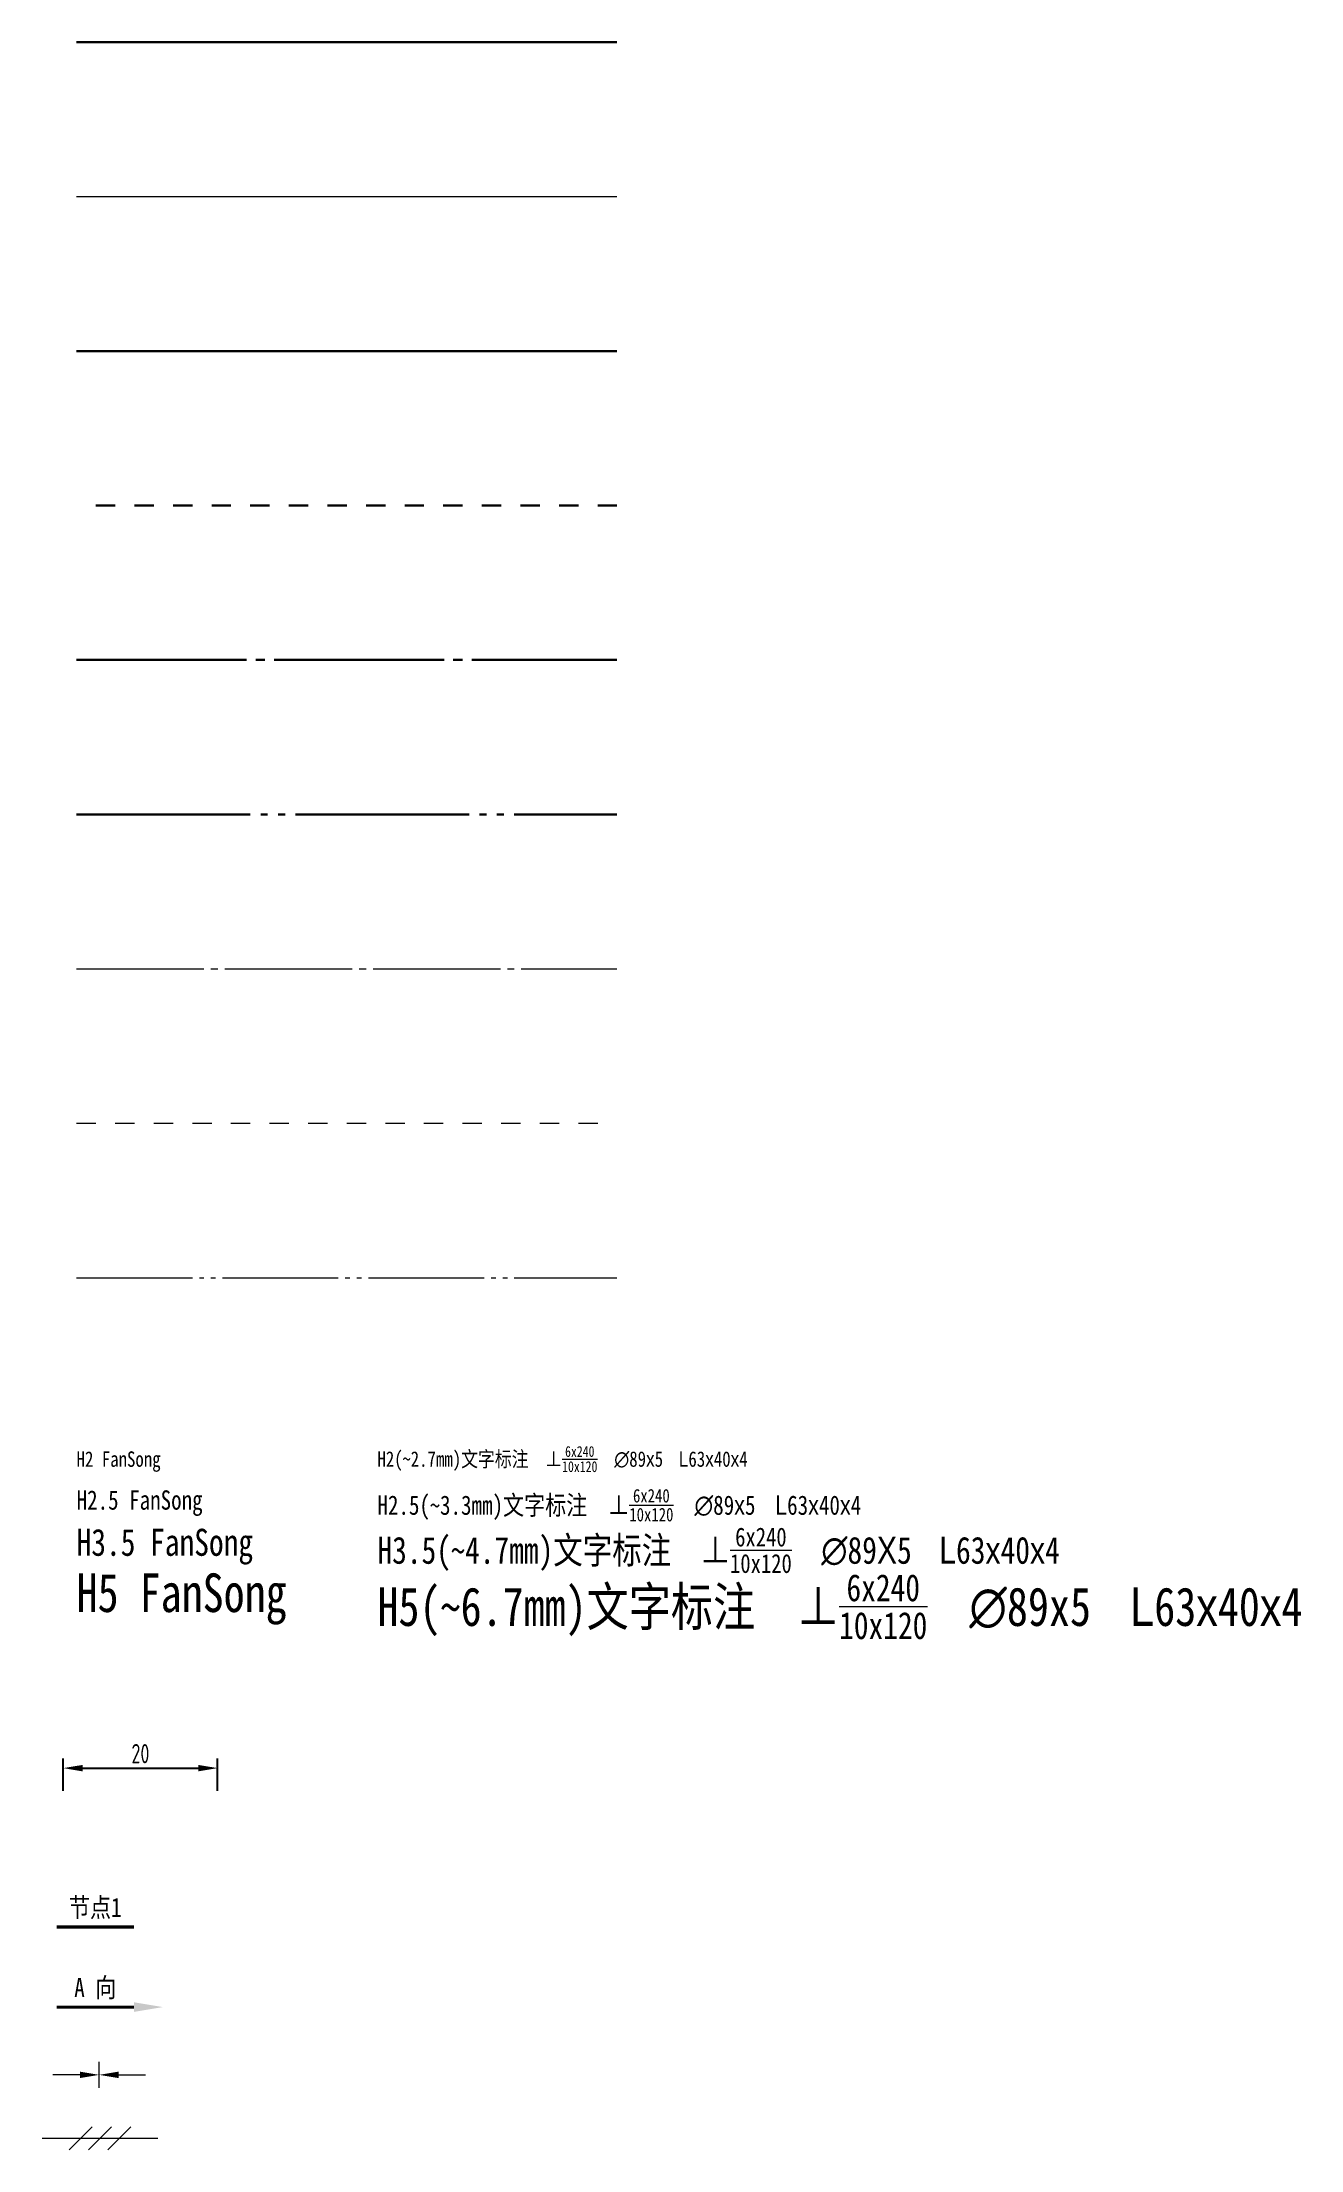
# Model space of a CAD drawing. Header units: millimetres. Extents: x -4702 to 3318, y -104 to 3616.
# Drawn here: x -4701.8 to -4538.8, y 2520.8 to 2793.8 of the extents above; entities that cross this region are included whole.
import ezdxf
from ezdxf.enums import TextEntityAlignment as Align

# ---------------------------------------------------------------- set-up
doc = ezdxf.new("R2010")
doc.units = ezdxf.units.MM
for name, pattern in [('JIS_02_1.2', [2.5, 1.25, -1.25]), ('JIS_08_11', [12.8, 11, -0.6, 0.6, -0.6]), ('JIS_09_15', [18.9, 15, -0.9, 0.6, -0.9, 0.6, -0.9])]:
    doc.linetypes.add(name, pattern=pattern)
doc.layers.get('0').update_dxf_attribs({"lineweight": 9})
doc.layers.get('Defpoints').update_dxf_attribs({"color": 183, "lineweight": 9})
for name, color, linetype, lineweight in [('TEXT', 1, 'Continuous', 9), ('弱骨材', 1, 'JIS_08_11', 9), ('弱骨材不可见', 1, 'JIS_02_1.2', 9), ('强骨材', 3, 'JIS_08_11', 30), ('强骨材不可见', 3, 'JIS_09_15', 30), ('注释', 1, 'Continuous', 9), ('粗实线', 7, 'Continuous', 30), ('细实线', 7, 'Continuous', 9), ('舱壁不可见', 6, 'JIS_02_1.2', 30), ('非本图线', 1, 'JIS_09_15', 9)]:
    doc.layers.add(name, color=color, linetype=linetype, lineweight=lineweight)
doc.styles.add('FS', font='SIMFANG.TTF', dxfattribs={"width": 0.8})
doc.styles.add('txt', font='gbenor.shx', dxfattribs={"width": 0.8, "bigfont": 'gbcbig.shx'})
doc.dimstyles.new('1-1', dxfattribs={"dimtxt": 2.5, "dimasz": 2.5, "dimexe": 1.25, "dimexo": 0.625, "dimtad": 1, "dimtxsty": 'txt', "dimcen": 2.5, "dimadec": 0, "dimazin": 0, "dimtfac": 1, "dimtmove": 0, "dimatfit": 3, "dimfxl": 0, "dimarcsym": 0})

msp = doc.modelspace()

# ---------------------------------------------------------------- texts
at = {"layer": 'TEXT', "style": 'FS', "width": 0.8}
for s, height, p in [('H2 FanSong ', 2, (-4697.349, 2609.277)), ('H2.5 FanSong ', 2.5, (-4697.349, 2603.727)), ('H3.5 FanSong ', 3.5, (-4697.349, 2597.75)), ('H5 FanSong ', 5, (-4697.349, 2590.47))]:
    msp.add_text(s, height=height, dxfattribs=at).set_placement(p)
at = {"layer": 'TEXT', "attachment_point": 1, "style": 'FS'}
for s, width, insert, char_height in [('\\A1;{\\fFangSong_GB2312|b0|i0|c134|p49;H2(\\fSTFangsong|b0|i0|c134|p2;\\H0.95833x;~\\fFangSong_GB2312|b0|i0|c134|p49;\\H1.0435x;2.7mm)\\H0.99997x;文字标注\\fSimSun|b0|i0|c134|p2;  ⊥\\fFangSong_GB2312|b0|i0|c134|p49;\\H0.7x;\\S6x240/10x120;\\H1.4286x;  \\fISOCPEUR|b0|i0|c0|p34;∅\\fFangSong_GB2312|b0|i0|c134|p49;\\H0.99999x;89\\fArial|b0|i0|c0|p34;x\\fFangSong_GB2312|b0|i0|c134|p49;5\\fISOCPEUR|b0|i0|c0|p34;  \\fArial|b0|i0|c0|p34;\\H0.99999x;L\\fFangSong_GB2312|b0|i0|c134|p49;63\\fArial|b0|i0|c0|p34;x\\fFangSong_GB2312|b0|i0|c134|p49;40\\fArial|b0|i0|c0|p34;x\\fFangSong_GB2312|b0|i0|c134|p49;4}', 60.1518, (-4658.377, 2611.964), 2), ('\\A1;{\\fFangSong_GB2312|b0|i0|c134|p49;H2.5(\\A0;\\fSTFangsong|b0|i0|c134|p2;\\H0.95833x;~\\A1;\\fFangSong_GB2312|b0|i0|c134|p49;\\H1.0435x;3.3mm)\\H0.99997x;文字标注\\fSimSun|b0|i0|c134|p2;  ⊥\\fFangSong_GB2312|b0|i0|c134|p49;\\H0.7x;\\S6x240/10x120;\\H1.4286x;  \\fISOCPEUR|b0|i0|c0|p34;∅\\fFangSong_GB2312|b0|i0|c134|p49;\\H0.99999x;89\\fArial|b0|i0|c0|p34;x\\fFangSong_GB2312|b0|i0|c134|p49;5\\fISOCPEUR|b0|i0|c0|p34;  \\fArial|b0|i0|c0|p34;\\H0.99999x;L\\fFangSong_GB2312|b0|i0|c134|p49;63\\fArial|b0|i0|c0|p34;x\\fFangSong_GB2312|b0|i0|c134|p49;40\\fArial|b0|i0|c0|p34;x\\fFangSong_GB2312|b0|i0|c134|p49;4}', 65.95181, (-4658.377, 2606.413), 2.5), ('\\A1;{\\fFangSong_GB2312|b0|i0|c134|p49;H3.5(\\A0;\\fSTFangsong|b0|i0|c134|p2;\\H0.95833x;~\\A1;\\fFangSong_GB2312|b0|i0|c134|p49;\\H1.0435x;4.7mm)\\H0.99997x;文字标注\\fSimSun|b0|i0|c134|p2;  ⊥\\fFangSong_GB2312|b0|i0|c134|p49;\\H0.7x;\\S6x240/10x120;\\H1.4286x;  \\fISOCPEUR|b0|i0|c0|p34;∅\\fFangSong_GB2312|b0|i0|c134|p49;\\H0.99999x;89\\fArial|b0|i0|c0|p34;X\\fFangSong_GB2312|b0|i0|c134|p49;5\\fISOCPEUR|b0|i0|c0|p34;  \\fArial|b0|i0|c0|p34;\\H0.99999x;L\\fFangSong_GB2312|b0|i0|c134|p49;63\\fArial|b0|i0|c0|p34;x\\fFangSong_GB2312|b0|i0|c134|p49;40\\fArial|b0|i0|c0|p34;x\\fFangSong_GB2312|b0|i0|c134|p49;4}', 91.39969, (-4658.377, 2601.413), 3.5), ('\\A1;{\\fFangSong_GB2312|b0|i0|c134|p49;H5(\\A0;\\fSTFangsong|b0|i0|c134|p2;\\H0.95833x;~\\A1;\\fFangSong_GB2312|b0|i0|c134|p49;\\H1.0435x;6.7mm)\\H0.99997x;文字标注\\fSimSun|b0|i0|c134|p2;  ⊥\\fFangSong_GB2312|b0|i0|c134|p49;\\H0.7x;\\S6x240/10x120;\\H1.4286x;  \\fISOCPEUR|b0|i0|c0|p34;∅\\fFangSong_GB2312|b0|i0|c134|p49;\\H0.99999x;89x5\\fISOCPEUR|b0|i0|c0|p34;  \\fArial|b0|i0|c0|p34;\\H0.99999x;L\\fFangSong_GB2312|b0|i0|c134|p49;63\\fArial|b0|i0|c0|p34;x\\fFangSong_GB2312|b0|i0|c134|p49;40\\fArial|b0|i0|c0|p34;x\\fFangSong_GB2312|b0|i0|c134|p49;4}', 128.64105, (-4658.377, 2595.371), 5)]:
    msp.add_mtext_dynamic_manual_height_columns(s, width=width, gutter_width=12.5, heights=[0], dxfattribs=dict(at, insert=insert, char_height=char_height))
at = {"layer": '注释', "style": 'FS', "width": 0.8}
for s, p in [('节点1', (-4694.932, 2550.972)), ('A 向', (-4694.932, 2540.601))]:
    msp.add_text(s, height=2.5, dxfattribs=at).set_placement(p, align=Align.CENTER)

# ---------------------------------------------------------------- blocks, each defined once
blk = doc.blocks.new('*D7')
at = {"layer": 'Defpoints', "color": 0}
for p in [(-4679.08, 2570.26), (-4699.08, 2566.68), (-4679.08, 2566.68)]:
    blk.add_point(p, dxfattribs=at)
at = {"layer": '注释', "color": 0, "lineweight": -2}
for p, q in [((-4699.08, 2567.3), (-4699.08, 2571.51)), ((-4679.08, 2567.3), (-4679.08, 2571.51)), ((-4696.58, 2570.26), (-4681.58, 2570.26))]:
    blk.add_line(p, q, dxfattribs=at)
at = {"layer": '注释', "color": 0}
for points in [[(-4696.58, 2570.67), (-4696.58, 2569.84), (-4699.08, 2570.26)], [(-4681.58, 2570.67), (-4681.58, 2569.84), (-4679.08, 2570.26)]]:
    blk.add_solid(points, dxfattribs=at)
at = {"layer": '注释', "color": 0, "insert": (-4689.08, 2572.13), "char_height": 2.5, "attachment_point": 5, "style": 'txt'}
blk.add_mtext('20', dxfattribs=at)

# ---------------------------------------------------------------- dimensions: what is measured, and where the dimension line sits
at = {"layer": '注释'}
dim = msp.add_linear_dim(base=(-4679.079, 2570.258), p1=(-4699.08, 2566.676), p2=(-4679.079, 2566.676), dimstyle='1-1', override={"dimtxsty": 'txt'}, dxfattribs=at)
dim.commit()
dim.dimension.update_dxf_attribs({"geometry": '*D7', "text_midpoint": (-4689.079, 2572.133)})

# ---------------------------------------------------------------- linework, layer by layer
at = {"color": 6, "linetype": 'Continuous', "lineweight": 30}
msp.add_line((-4627.349, 2753.76), (-4697.349, 2753.76), dxfattribs=at)
at = {"layer": '弱骨材', "ltscale": 1.5}
msp.add_line((-4697.349, 2673.76), (-4627.349, 2673.76), dxfattribs=at)
at = {"layer": '弱骨材不可见', "ltscale": 2}
msp.add_line((-4697.349, 2653.76), (-4627.349, 2653.76), dxfattribs=at)
at = {"layer": '强骨材', "ltscale": 2}
msp.add_line((-4697.349, 2713.76), (-4627.349, 2713.76), dxfattribs=at)
at = {"layer": '强骨材不可见', "ltscale": 1.5}
msp.add_line((-4697.349, 2693.76), (-4627.349, 2693.76), dxfattribs=at)
at = {"layer": '注释'}
for p, q in [((-4696.908, 2530.539), (-4700.408, 2530.539)), ((-4694.408, 2528.856), (-4694.408, 2532.222)), ((-4691.908, 2530.539), (-4688.408, 2530.539)), ((-4701.814, 2522.329), (-4686.814, 2522.329)), ((-4698.314, 2520.829), (-4695.314, 2523.829)), ((-4695.814, 2520.829), (-4692.814, 2523.829)), ((-4693.314, 2520.829), (-4690.314, 2523.829))]:
    msp.add_line(p, q, dxfattribs=at)
at = {"layer": '注释', "const_width": 0.4}
for points in [[(-4699.932, 2549.687), (-4689.932, 2549.687)], [(-4699.932, 2539.316), (-4689.932, 2539.316)]]:
    msp.add_lwpolyline(points, dxfattribs=at)
at = {"layer": '注释'}
for points in [[(-4689.932, 2539.941), (-4689.932, 2538.691), (-4686.182, 2539.316)], [(-4696.908, 2530.955), (-4696.908, 2530.122), (-4694.408, 2530.539)], [(-4691.908, 2530.955), (-4691.908, 2530.122), (-4694.408, 2530.539)]]:
    msp.add_solid(points, dxfattribs=at)
at = {"layer": '粗实线', "ltscale": 2}
msp.add_line((-4697.349, 2793.76), (-4627.349, 2793.76), dxfattribs=at)
at = {"layer": '细实线', "ltscale": 2}
msp.add_line((-4697.349, 2773.76), (-4627.349, 2773.76), dxfattribs=at)
at = {"layer": '舱壁不可见', "ltscale": 2}
msp.add_line((-4627.349, 2733.76), (-4697.349, 2733.76), dxfattribs=at)
at = {"layer": '非本图线'}
msp.add_line((-4697.349, 2633.76), (-4627.349, 2633.76), dxfattribs=at)

msp.set_redraw_order([(e.dxf.handle, doc.entitydb.next_handle()) for e in msp.query("TEXT MTEXT ATTDEF DIMENSION ARC_DIMENSION")])  # texts and dimensions are drawn at this point

doc.saveas('drawing.dxf')
